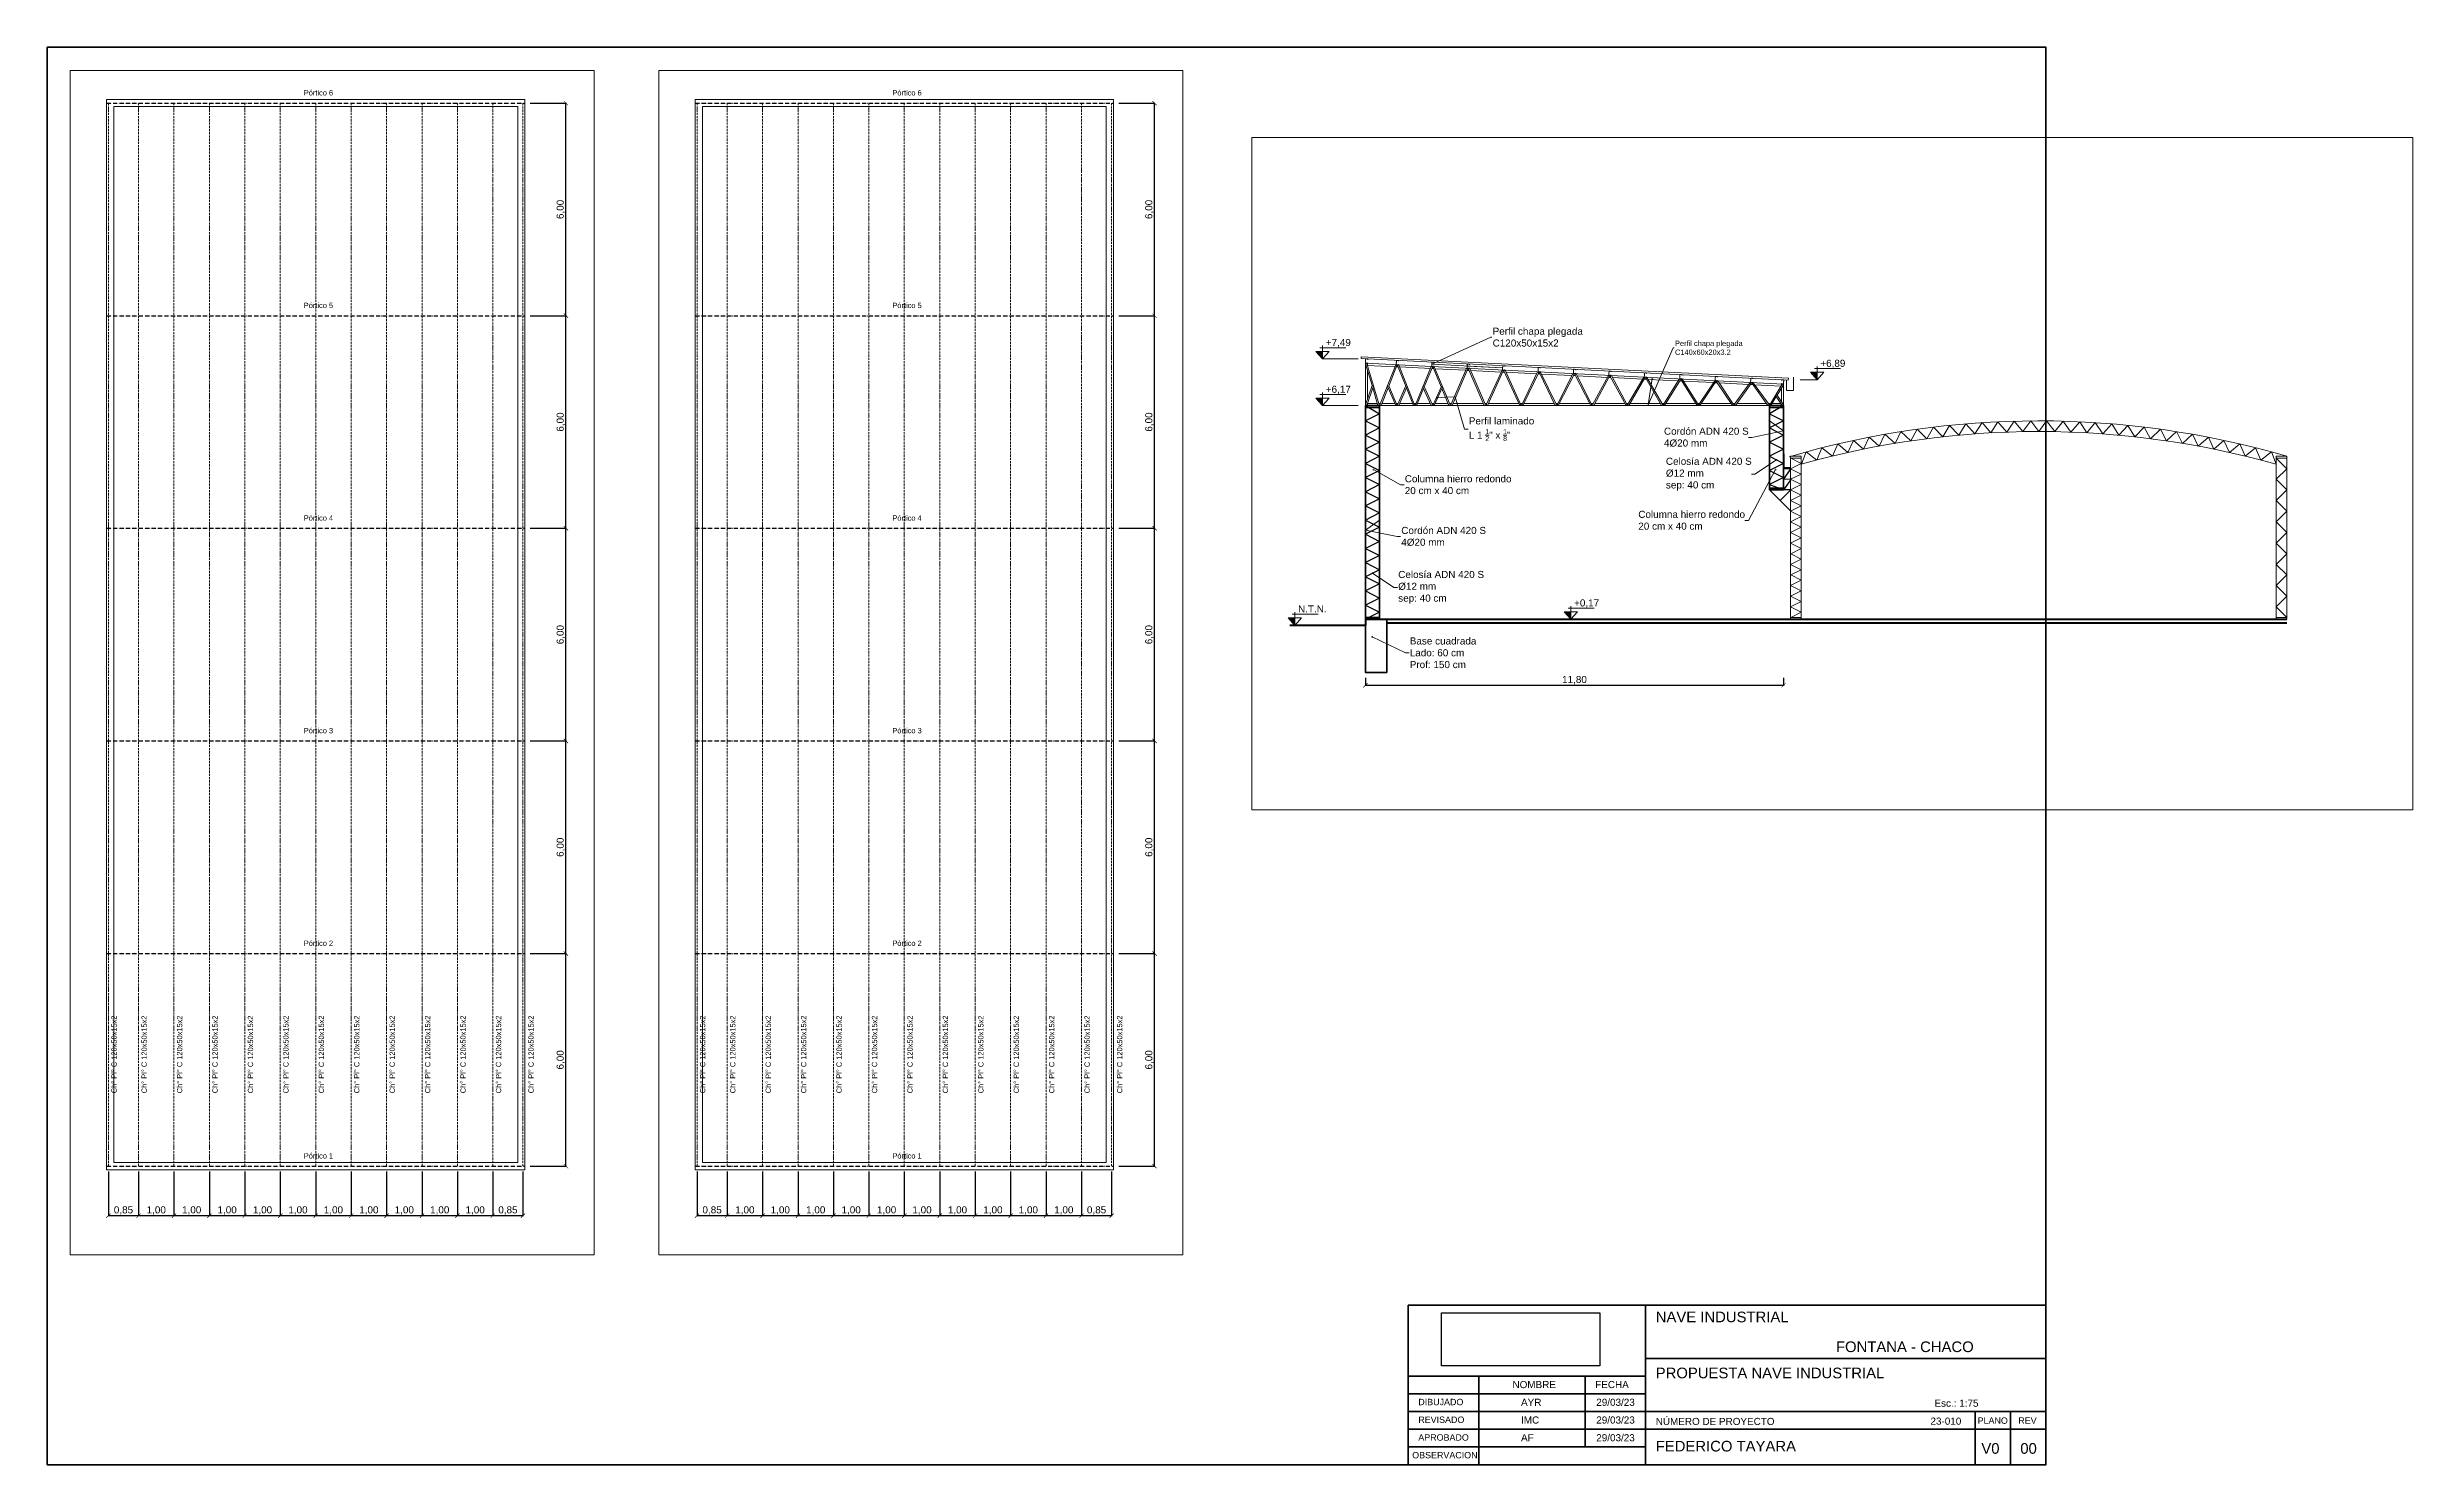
# Paper-space layout 'Presentación1' of a CAD drawing. Header units: millimetres. Extents: x 20 to 688, y 10 to 410.
# The model-space entities are those that its viewports show. They can reach past a viewport. Long polylines and large blocks are cut down to what shows.
import ezdxf
from ezdxf import colors
from ezdxf.entities.mleader import LeaderData, LeaderLine
from ezdxf.math import Vec2, Vec3

# ---------------------------------------------------------------- set-up
doc = ezdxf.new("R2010")
doc.units = ezdxf.units.MM
doc.header["$LTSCALE"] = 0.1
doc.header["$MEASUREMENT"] = 0
doc.header["$PDMODE"] = 3
doc.header["$PDSIZE"] = 0.1
doc.linetypes.add('ACAD_ISO10W100', pattern=[18, 12, -3, 0, -3])
doc.linetypes.add('CONTINUA', pattern=[200, 100, 100])
doc.layers.get('DEFPOINTS').update_dxf_attribs({"color": 1})
for name, color, linetype, lineweight in [('00_CANALETA', 2, 'Continuous', 13), ('00_EST_ANGULARES', 4, 'CONTINUA', 20), ('00_EST_CERCHA', 5, 'ACAD_ISO10W100', 30), ('00_EST_COL_DIAG', 1, 'Continuous', 25), ('00_EST_Columna', 3, 'Continuous', 35), ('00_EST_Correa', 3, 'ACAD_ISO10W100', 20), ('00_EST_Cotas', 6, 'Continuous', 9), ('00_EST_Cubierta', 2, 'Continuous', 9), ('00_EST_Ejes', 1, 'Continuous', 9), ('00_EST_FUNDACION', 2, 'Continuous', 35), ('00_EST_MAMPOSTERIA', 7, 'Continuous', 20), ('00_EST_Piso', 7, 'Continuous', 50), ('00_EST_TEXTO', 6, 'Continuous', 9), ('00_EST_Viga', 5, 'Continuous', 20), ('00_EST_Viga_Montante', 5, 'Continuous', 20), ('G-ANNO-TTLB', 6, 'Continuous', 18), ('G-ANNO-TTLB-MEDM', 5, 'Continuous', 35)]:
    doc.layers.add(name, color=color, linetype=linetype, lineweight=lineweight)
doc.layers.add('00_EST_EXISTENTE', color=8, linetype='Continuous', lineweight=20, transparency=0.5)
doc.layers.add('Logo', color=250, linetype='Continuous')
doc.styles.add('1 en 100', font='romans.shx', dxfattribs={"height": 0.17})
doc.styles.add('ARIAL', font='arial.ttf', dxfattribs={"height": 0.15})
doc.styles.add('Arial20', font='arial.ttf', dxfattribs={"height": 0.2})
doc.styles.add('Arial_1', font='arial.ttf', dxfattribs={"height": 1.8})
doc.styles.add('Arial_2', font='arial.ttf', dxfattribs={"height": 3})
doc.dimstyles.new('Cota 1-100-Andres', dxfattribs={"dimtxt": 0.2, "dimasz": 0.12, "dimexe": 0.012, "dimexo": 0.15, "dimgap": 0.025, "dimtad": 1, "dimzin": 0, "dimtxsty": 'Arial20', "dimblk1": 'ARCHTICK', "dimblk2": 'ARCHTICK', "dimsah": 1, "dimcen": 0.09, "dimclrd": 256, "dimclre": 256, "dimclrt": 256, "dimazin": 0, "dimtfac": 1, "dimtofl": 0, "dimtmove": 0, "dimatfit": 3, "dimldrblk": 'ARCHTICK', "dimfxl": 1, "dimtolj": 1, "dimtzin": 0, "dimarcsym": 0})
picture_1 = doc.add_image_def('image1.jpg', size_in_pixel=(756, 253))

psp = doc.layouts.new('Presentación1')

# ---------------------------------------------------------------- texts
at = {"layer": 'G-ANNO-TTLB', "lineweight": 9, "attachment_point": 1}
for s, insert, char_height, width, style in [('NAVE INDUSTRIAL', (473.9, 53.2), 3, 123.2995, 'Arial_2'), ('FONTANA - CHACO', (524.76, 44.78), 3, 100.656, 'Arial_2'), ('NOMBRE', (433.48, 33.61), 2, 41.2067, 'ARIAL'), ('FECHA', (456.83, 33.61), 2, 41.2067, 'ARIAL'), ('PROPUESTA NAVE INDUSTRIAL', (473.9, 37.39), 3, 113.3243, 'Arial_2'), ('DIBUJADO', (406.9, 28.59), 1.8, 41.2067, 'Arial_1'), ('AYR', (435.89, 28.61), 2, 41.2067, 'ARIAL'), ('29/03/23', (457.12, 28.61), 2, 41.2067, 'ARIAL'), ('Esc.: 1:75', (552.56, 28.35), 2, 18.0449, 'ARIAL'), ('REVISADO', (406.9, 23.59), 1.8, 41.2067, 'Arial_1'), ('IMC', (435.89, 23.61), 2, 41.2067, 'ARIAL'), ('29/03/23', (457.12, 23.61), 2, 41.2067, 'ARIAL'), ('NÚMERO DE PROYECTO', (473.9, 23.21), 2, 41.2067, 'ARIAL'), ('23-010', (551.44, 23.3), 2, 31.2658, 'ARIAL'), ('PLANO', (564.74, 23.34), 1.8, 10.1814, 'Arial_1'), ('REV', (576.22, 23.34), 1.8, 6.173, 'Arial_1'), ('OBSERVACION', (405.18, 13.59), 1.8, 41.2067, 'Arial_1'), ('APROBADO', (406.9, 18.59), 1.8, 41.2067, 'Arial_1'), ('AF', (435.89, 18.61), 2, 41.2067, 'ARIAL'), ('29/03/23', (457.12, 18.61), 2, 41.2067, 'ARIAL'), ('FEDERICO TAYARA', (473.9, 16.73), 3, 57.1913, 'Arial_2'), ('V0', (565.79, 16.09), 3, 8.2574, 'Arial_2'), ('00', (576.78, 16.09), 3, 8.2574, 'Arial_2')]:
    psp.add_mtext(s, dxfattribs=dict(at, insert=insert, char_height=char_height, width=width, style=style))

msp = doc.modelspace()

# ---------------------------------------------------------------- texts
at = {"layer": '00_EST_Cotas', "char_height": 0.2, "attachment_point": 1, "style": '1 en 100'}
for s, insert in [('{\\fArial|b0|i0|c0|p34;+7,49}', (751.098, -93.345)), ('{\\fArial|b0|i0|c0|p34;+6,89}', (765.054, -93.932)), ('{\\fArial|b0|i0|c0|p34;+6,17}', (751.098, -94.665)), ('{\\fArial|b0|i0|c0|p34;+0,17}', (758.105, -100.694)), ('{\\fArial|b0|i0|c0|p34;N.T.N.}', (750.315, -100.864))]:
    msp.add_mtext_dynamic_manual_height_columns(s, width=1.21693, gutter_width=0.85, heights=[0], dxfattribs=dict(at, insert=insert))
at = {"layer": '00_EST_TEXTO', "char_height": 0.15, "attachment_point": 1, "style": 'ARIAL'}
for s, insert in [('Pórtico 6', (670.927, -71.242)), ('Pórtico 5', (670.927, -77.242)), ('Pórtico 4', (670.927, -83.242)), ('Pórtico 3', (670.927, -89.242)), ('Pórtico 2', (670.927, -95.242)), ('Pórtico 1', (670.927, -101.242))]:
    msp.add_mtext_dynamic_manual_height_columns(s, width=4.79928, gutter_width=0.75, heights=[0], dxfattribs=dict(at, insert=insert))
at = {"layer": '00_EST_TEXTO', "char_height": 0.15, "attachment_point": 1, "rotation": 90, "style": 'ARIAL'}
for insert in [(665.497, -99.552), (666.347, -99.552), (667.347, -99.552), (668.347, -99.552), (669.347, -99.552), (670.347, -99.552), (671.347, -99.552), (672.347, -99.552), (673.347, -99.552), (674.347, -99.552), (675.347, -99.552), (676.347, -99.552), (677.265, -99.552)]:
    msp.add_mtext_dynamic_manual_height_columns('Ch° Pl° C 120x50x15x2', width=4.79928, gutter_width=0.75, heights=[0], dxfattribs=dict(at, insert=insert))

# ---------------------------------------------------------------- blocks, each defined once
blk = doc.blocks.new('_ARCHTICK')
at = {"color": 0, "linetype": 'ByBlock', "const_width": 0.15}
blk.add_lwpolyline([(-0.5, -0.5), (0.5, 0.5)], dxfattribs=at)
blk = doc.blocks.new('*D88')
at = {"layer": '00_EST_Cotas', "lineweight": -2, "transparency": 16777216}
for p, q in [((665.413, -101.758), (665.413, -103.017)), ((666.263, -101.758), (666.263, -103.017)), ((665.413, -103.005), (666.263, -103.005))]:
    blk.add_line(p, q, dxfattribs=at)
at = {"layer": 'DEFPOINTS', "color": 0, "transparency": 16777216}
for p in [(665.413, -101.608), (666.263, -101.608), (666.263, -103.005)]:
    blk.add_point(p, dxfattribs=at)
at = {"layer": '00_EST_Cotas', "lineweight": -2, "transparency": 16777216, "xscale": 0.12, "yscale": 0.12, "zscale": 0.12, "rotation": 180}
blk.add_blockref('_ARCHTICK', (665.413, -103.005), dxfattribs=at)
at = {"layer": '00_EST_Cotas', "lineweight": -2, "transparency": 16777216, "xscale": 0.12, "yscale": 0.12, "zscale": 0.12}
blk.add_blockref('_ARCHTICK', (666.263, -103.005), dxfattribs=at)
at = {"layer": '00_EST_Cotas', "transparency": 16777216, "insert": (665.838, -102.86), "char_height": 0.2, "attachment_point": 5, "style": 'Arial20'}
blk.add_mtext('\\A1;0,85', dxfattribs=at)
blk = doc.blocks.new('*D89')
at = {"layer": '00_EST_Cotas', "lineweight": -2, "transparency": 16777216}
for p, q in [((666.263, -101.758), (666.263, -103.017)), ((667.263, -101.758), (667.263, -103.017)), ((666.263, -103.005), (667.263, -103.005))]:
    blk.add_line(p, q, dxfattribs=at)
at = {"layer": 'DEFPOINTS', "color": 0, "transparency": 16777216}
for p in [(666.263, -101.608), (667.263, -101.608), (667.263, -103.005)]:
    blk.add_point(p, dxfattribs=at)
at = {"layer": '00_EST_Cotas', "lineweight": -2, "transparency": 16777216, "xscale": 0.12, "yscale": 0.12, "zscale": 0.12, "rotation": 180}
blk.add_blockref('_ARCHTICK', (666.263, -103.005), dxfattribs=at)
at = {"layer": '00_EST_Cotas', "lineweight": -2, "transparency": 16777216, "xscale": 0.12, "yscale": 0.12, "zscale": 0.12}
blk.add_blockref('_ARCHTICK', (667.263, -103.005), dxfattribs=at)
at = {"layer": '00_EST_Cotas', "transparency": 16777216, "insert": (666.763, -102.86), "char_height": 0.2, "attachment_point": 5, "style": 'Arial20'}
blk.add_mtext('\\A1;1,00', dxfattribs=at)
blk = doc.blocks.new('*D90')
at = {"layer": '00_EST_Cotas', "lineweight": -2, "transparency": 16777216}
for p, q in [((667.263, -101.758), (667.263, -103.017)), ((668.263, -101.758), (668.263, -103.017)), ((667.263, -103.005), (668.263, -103.005))]:
    blk.add_line(p, q, dxfattribs=at)
at = {"layer": 'DEFPOINTS', "color": 0, "transparency": 16777216}
for p in [(667.263, -101.608), (668.263, -101.608), (668.263, -103.005)]:
    blk.add_point(p, dxfattribs=at)
at = {"layer": '00_EST_Cotas', "lineweight": -2, "transparency": 16777216, "xscale": 0.12, "yscale": 0.12, "zscale": 0.12, "rotation": 180}
blk.add_blockref('_ARCHTICK', (667.263, -103.005), dxfattribs=at)
at = {"layer": '00_EST_Cotas', "lineweight": -2, "transparency": 16777216, "xscale": 0.12, "yscale": 0.12, "zscale": 0.12}
blk.add_blockref('_ARCHTICK', (668.263, -103.005), dxfattribs=at)
at = {"layer": '00_EST_Cotas', "transparency": 16777216, "insert": (667.763, -102.86), "char_height": 0.2, "attachment_point": 5, "style": 'Arial20'}
blk.add_mtext('\\A1;1,00', dxfattribs=at)
blk = doc.blocks.new('*D91')
at = {"layer": '00_EST_Cotas', "lineweight": -2, "transparency": 16777216}
for p, q in [((668.263, -101.758), (668.263, -103.017)), ((669.263, -101.758), (669.263, -103.017)), ((668.263, -103.005), (669.263, -103.005))]:
    blk.add_line(p, q, dxfattribs=at)
at = {"layer": 'DEFPOINTS', "color": 0, "transparency": 16777216}
for p in [(668.263, -101.608), (669.263, -101.608), (669.263, -103.005)]:
    blk.add_point(p, dxfattribs=at)
at = {"layer": '00_EST_Cotas', "lineweight": -2, "transparency": 16777216, "xscale": 0.12, "yscale": 0.12, "zscale": 0.12, "rotation": 180}
blk.add_blockref('_ARCHTICK', (668.263, -103.005), dxfattribs=at)
at = {"layer": '00_EST_Cotas', "lineweight": -2, "transparency": 16777216, "xscale": 0.12, "yscale": 0.12, "zscale": 0.12}
blk.add_blockref('_ARCHTICK', (669.263, -103.005), dxfattribs=at)
at = {"layer": '00_EST_Cotas', "transparency": 16777216, "insert": (668.763, -102.86), "char_height": 0.2, "attachment_point": 5, "style": 'Arial20'}
blk.add_mtext('\\A1;1,00', dxfattribs=at)
blk = doc.blocks.new('*D92')
at = {"layer": '00_EST_Cotas', "lineweight": -2, "transparency": 16777216}
for p, q in [((669.263, -101.758), (669.263, -103.017)), ((670.263, -101.758), (670.263, -103.017)), ((669.263, -103.005), (670.263, -103.005))]:
    blk.add_line(p, q, dxfattribs=at)
at = {"layer": 'DEFPOINTS', "color": 0, "transparency": 16777216}
for p in [(669.263, -101.608), (670.263, -101.608), (670.263, -103.005)]:
    blk.add_point(p, dxfattribs=at)
at = {"layer": '00_EST_Cotas', "lineweight": -2, "transparency": 16777216, "xscale": 0.12, "yscale": 0.12, "zscale": 0.12, "rotation": 180}
blk.add_blockref('_ARCHTICK', (669.263, -103.005), dxfattribs=at)
at = {"layer": '00_EST_Cotas', "lineweight": -2, "transparency": 16777216, "xscale": 0.12, "yscale": 0.12, "zscale": 0.12}
blk.add_blockref('_ARCHTICK', (670.263, -103.005), dxfattribs=at)
at = {"layer": '00_EST_Cotas', "transparency": 16777216, "insert": (669.763, -102.86), "char_height": 0.2, "attachment_point": 5, "style": 'Arial20'}
blk.add_mtext('\\A1;1,00', dxfattribs=at)
blk = doc.blocks.new('*D93')
at = {"layer": '00_EST_Cotas', "lineweight": -2, "transparency": 16777216}
for p, q in [((670.263, -101.758), (670.263, -103.017)), ((671.263, -101.758), (671.263, -103.017)), ((670.263, -103.005), (671.263, -103.005))]:
    blk.add_line(p, q, dxfattribs=at)
at = {"layer": 'DEFPOINTS', "color": 0, "transparency": 16777216}
for p in [(670.263, -101.608), (671.263, -101.608), (671.263, -103.005)]:
    blk.add_point(p, dxfattribs=at)
at = {"layer": '00_EST_Cotas', "lineweight": -2, "transparency": 16777216, "xscale": 0.12, "yscale": 0.12, "zscale": 0.12, "rotation": 180}
blk.add_blockref('_ARCHTICK', (670.263, -103.005), dxfattribs=at)
at = {"layer": '00_EST_Cotas', "lineweight": -2, "transparency": 16777216, "xscale": 0.12, "yscale": 0.12, "zscale": 0.12}
blk.add_blockref('_ARCHTICK', (671.263, -103.005), dxfattribs=at)
at = {"layer": '00_EST_Cotas', "transparency": 16777216, "insert": (670.763, -102.86), "char_height": 0.2, "attachment_point": 5, "style": 'Arial20'}
blk.add_mtext('\\A1;1,00', dxfattribs=at)
blk = doc.blocks.new('*D94')
at = {"layer": '00_EST_Cotas', "lineweight": -2, "transparency": 16777216}
for p, q in [((671.263, -101.758), (671.263, -103.017)), ((672.263, -101.758), (672.263, -103.017)), ((671.263, -103.005), (672.263, -103.005))]:
    blk.add_line(p, q, dxfattribs=at)
at = {"layer": 'DEFPOINTS', "color": 0, "transparency": 16777216}
for p in [(671.263, -101.608), (672.263, -101.608), (672.263, -103.005)]:
    blk.add_point(p, dxfattribs=at)
at = {"layer": '00_EST_Cotas', "lineweight": -2, "transparency": 16777216, "xscale": 0.12, "yscale": 0.12, "zscale": 0.12, "rotation": 180}
blk.add_blockref('_ARCHTICK', (671.263, -103.005), dxfattribs=at)
at = {"layer": '00_EST_Cotas', "lineweight": -2, "transparency": 16777216, "xscale": 0.12, "yscale": 0.12, "zscale": 0.12}
blk.add_blockref('_ARCHTICK', (672.263, -103.005), dxfattribs=at)
at = {"layer": '00_EST_Cotas', "transparency": 16777216, "insert": (671.763, -102.86), "char_height": 0.2, "attachment_point": 5, "style": 'Arial20'}
blk.add_mtext('\\A1;1,00', dxfattribs=at)
blk = doc.blocks.new('*D95')
at = {"layer": '00_EST_Cotas', "lineweight": -2, "transparency": 16777216}
for p, q in [((672.263, -101.758), (672.263, -103.017)), ((673.263, -101.758), (673.263, -103.017)), ((672.263, -103.005), (673.263, -103.005))]:
    blk.add_line(p, q, dxfattribs=at)
at = {"layer": 'DEFPOINTS', "color": 0, "transparency": 16777216}
for p in [(672.263, -101.608), (673.263, -101.608), (673.263, -103.005)]:
    blk.add_point(p, dxfattribs=at)
at = {"layer": '00_EST_Cotas', "lineweight": -2, "transparency": 16777216, "xscale": 0.12, "yscale": 0.12, "zscale": 0.12, "rotation": 180}
blk.add_blockref('_ARCHTICK', (672.263, -103.005), dxfattribs=at)
at = {"layer": '00_EST_Cotas', "lineweight": -2, "transparency": 16777216, "xscale": 0.12, "yscale": 0.12, "zscale": 0.12}
blk.add_blockref('_ARCHTICK', (673.263, -103.005), dxfattribs=at)
at = {"layer": '00_EST_Cotas', "transparency": 16777216, "insert": (672.763, -102.86), "char_height": 0.2, "attachment_point": 5, "style": 'Arial20'}
blk.add_mtext('\\A1;1,00', dxfattribs=at)
blk = doc.blocks.new('*D96')
at = {"layer": '00_EST_Cotas', "lineweight": -2, "transparency": 16777216}
for p, q in [((673.263, -101.758), (673.263, -103.017)), ((674.263, -101.758), (674.263, -103.017)), ((673.263, -103.005), (674.263, -103.005))]:
    blk.add_line(p, q, dxfattribs=at)
at = {"layer": 'DEFPOINTS', "color": 0, "transparency": 16777216}
for p in [(673.263, -101.608), (674.263, -101.608), (674.263, -103.005)]:
    blk.add_point(p, dxfattribs=at)
at = {"layer": '00_EST_Cotas', "lineweight": -2, "transparency": 16777216, "xscale": 0.12, "yscale": 0.12, "zscale": 0.12, "rotation": 180}
blk.add_blockref('_ARCHTICK', (673.263, -103.005), dxfattribs=at)
at = {"layer": '00_EST_Cotas', "lineweight": -2, "transparency": 16777216, "xscale": 0.12, "yscale": 0.12, "zscale": 0.12}
blk.add_blockref('_ARCHTICK', (674.263, -103.005), dxfattribs=at)
at = {"layer": '00_EST_Cotas', "transparency": 16777216, "insert": (673.763, -102.86), "char_height": 0.2, "attachment_point": 5, "style": 'Arial20'}
blk.add_mtext('\\A1;1,00', dxfattribs=at)
blk = doc.blocks.new('*D97')
at = {"layer": '00_EST_Cotas', "lineweight": -2, "transparency": 16777216}
for p, q in [((674.263, -101.758), (674.263, -103.017)), ((675.263, -101.758), (675.263, -103.017)), ((674.263, -103.005), (675.263, -103.005))]:
    blk.add_line(p, q, dxfattribs=at)
at = {"layer": 'DEFPOINTS', "color": 0, "transparency": 16777216}
for p in [(674.263, -101.608), (675.263, -101.608), (675.263, -103.005)]:
    blk.add_point(p, dxfattribs=at)
at = {"layer": '00_EST_Cotas', "lineweight": -2, "transparency": 16777216, "xscale": 0.12, "yscale": 0.12, "zscale": 0.12, "rotation": 180}
blk.add_blockref('_ARCHTICK', (674.263, -103.005), dxfattribs=at)
at = {"layer": '00_EST_Cotas', "lineweight": -2, "transparency": 16777216, "xscale": 0.12, "yscale": 0.12, "zscale": 0.12}
blk.add_blockref('_ARCHTICK', (675.263, -103.005), dxfattribs=at)
at = {"layer": '00_EST_Cotas', "transparency": 16777216, "insert": (674.763, -102.86), "char_height": 0.2, "attachment_point": 5, "style": 'Arial20'}
blk.add_mtext('\\A1;1,00', dxfattribs=at)
blk = doc.blocks.new('*D98')
at = {"layer": '00_EST_Cotas', "lineweight": -2, "transparency": 16777216}
for p, q in [((675.263, -101.758), (675.263, -103.017)), ((676.263, -101.758), (676.263, -103.017)), ((675.263, -103.005), (676.263, -103.005))]:
    blk.add_line(p, q, dxfattribs=at)
at = {"layer": 'DEFPOINTS', "color": 0, "transparency": 16777216}
for p in [(675.263, -101.608), (676.263, -101.608), (676.263, -103.005)]:
    blk.add_point(p, dxfattribs=at)
at = {"layer": '00_EST_Cotas', "lineweight": -2, "transparency": 16777216, "xscale": 0.12, "yscale": 0.12, "zscale": 0.12, "rotation": 180}
blk.add_blockref('_ARCHTICK', (675.263, -103.005), dxfattribs=at)
at = {"layer": '00_EST_Cotas', "lineweight": -2, "transparency": 16777216, "xscale": 0.12, "yscale": 0.12, "zscale": 0.12}
blk.add_blockref('_ARCHTICK', (676.263, -103.005), dxfattribs=at)
at = {"layer": '00_EST_Cotas', "transparency": 16777216, "insert": (675.763, -102.86), "char_height": 0.2, "attachment_point": 5, "style": 'Arial20'}
blk.add_mtext('\\A1;1,00', dxfattribs=at)
blk = doc.blocks.new('*D99')
at = {"layer": '00_EST_Cotas', "lineweight": -2, "transparency": 16777216}
for p, q in [((676.263, -101.758), (676.263, -103.017)), ((677.113, -101.758), (677.113, -103.017)), ((676.263, -103.005), (677.113, -103.005))]:
    blk.add_line(p, q, dxfattribs=at)
at = {"layer": 'DEFPOINTS', "color": 0, "transparency": 16777216}
for p in [(676.263, -101.608), (677.113, -101.608), (677.113, -103.005)]:
    blk.add_point(p, dxfattribs=at)
at = {"layer": '00_EST_Cotas', "lineweight": -2, "transparency": 16777216, "xscale": 0.12, "yscale": 0.12, "zscale": 0.12, "rotation": 180}
blk.add_blockref('_ARCHTICK', (676.263, -103.005), dxfattribs=at)
at = {"layer": '00_EST_Cotas', "lineweight": -2, "transparency": 16777216, "xscale": 0.12, "yscale": 0.12, "zscale": 0.12}
blk.add_blockref('_ARCHTICK', (677.113, -103.005), dxfattribs=at)
at = {"layer": '00_EST_Cotas', "transparency": 16777216, "insert": (676.688, -102.86), "char_height": 0.2, "attachment_point": 5, "style": 'Arial20'}
blk.add_mtext('\\A1;0,85', dxfattribs=at)
blk = doc.blocks.new('*D100')
at = {"layer": '00_EST_Cotas', "lineweight": -2, "transparency": 16777216}
for p, q in [((677.319, -95.608), (678.337, -95.608)), ((678.325, -101.608), (678.325, -95.608)), ((677.313, -101.608), (678.337, -101.608))]:
    blk.add_line(p, q, dxfattribs=at)
at = {"layer": 'DEFPOINTS', "color": 0, "transparency": 16777216}
for p in [(677.169, -95.608), (678.325, -95.608), (677.163, -101.608)]:
    blk.add_point(p, dxfattribs=at)
at = {"layer": '00_EST_Cotas', "lineweight": -2, "transparency": 16777216, "xscale": 0.12, "yscale": 0.12, "zscale": 0.12}
for p, rotation in [((678.325, -95.608), 90), ((678.325, -101.608), 270)]:
    blk.add_blockref('_ARCHTICK', p, dxfattribs=dict(at, rotation=rotation))
at = {"layer": '00_EST_Cotas', "transparency": 16777216, "insert": (678.18, -98.608), "char_height": 0.2, "attachment_point": 5, "rotation": 90, "style": 'Arial20'}
blk.add_mtext('\\A1;6,00', dxfattribs=at)
blk = doc.blocks.new('*D101')
at = {"layer": '00_EST_Cotas', "lineweight": -2, "transparency": 16777216}
for p, q in [((677.313, -89.608), (678.337, -89.608)), ((678.325, -95.608), (678.325, -89.608)), ((677.319, -95.608), (678.337, -95.608))]:
    blk.add_line(p, q, dxfattribs=at)
at = {"layer": 'DEFPOINTS', "color": 0, "transparency": 16777216}
for p in [(677.163, -89.608), (678.325, -89.608), (677.169, -95.608)]:
    blk.add_point(p, dxfattribs=at)
at = {"layer": '00_EST_Cotas', "lineweight": -2, "transparency": 16777216, "xscale": 0.12, "yscale": 0.12, "zscale": 0.12}
for p, rotation in [((678.325, -89.608), 90), ((678.325, -95.608), 270)]:
    blk.add_blockref('_ARCHTICK', p, dxfattribs=dict(at, rotation=rotation))
at = {"layer": '00_EST_Cotas', "transparency": 16777216, "insert": (678.18, -92.608), "char_height": 0.2, "attachment_point": 5, "rotation": 90, "style": 'Arial20'}
blk.add_mtext('\\A1;6,00', dxfattribs=at)
blk = doc.blocks.new('*D102')
at = {"layer": '00_EST_Cotas', "lineweight": -2, "transparency": 16777216}
for p, q in [((677.313, -83.608), (678.337, -83.608)), ((678.325, -89.608), (678.325, -83.608)), ((677.313, -89.608), (678.337, -89.608))]:
    blk.add_line(p, q, dxfattribs=at)
at = {"layer": 'DEFPOINTS', "color": 0, "transparency": 16777216}
for p in [(677.163, -83.608), (678.325, -83.608), (677.163, -89.608)]:
    blk.add_point(p, dxfattribs=at)
at = {"layer": '00_EST_Cotas', "lineweight": -2, "transparency": 16777216, "xscale": 0.12, "yscale": 0.12, "zscale": 0.12}
for p, rotation in [((678.325, -83.608), 90), ((678.325, -89.608), 270)]:
    blk.add_blockref('_ARCHTICK', p, dxfattribs=dict(at, rotation=rotation))
at = {"layer": '00_EST_Cotas', "transparency": 16777216, "insert": (678.18, -86.608), "char_height": 0.2, "attachment_point": 5, "rotation": 90, "style": 'Arial20'}
blk.add_mtext('\\A1;6,00', dxfattribs=at)
blk = doc.blocks.new('*D103')
at = {"layer": '00_EST_Cotas', "lineweight": -2, "transparency": 16777216}
for p, q in [((677.313, -77.608), (678.337, -77.608)), ((678.325, -83.608), (678.325, -77.608)), ((677.313, -83.608), (678.337, -83.608))]:
    blk.add_line(p, q, dxfattribs=at)
at = {"layer": 'DEFPOINTS', "color": 0, "transparency": 16777216}
for p in [(677.163, -77.608), (678.325, -77.608), (677.163, -83.608)]:
    blk.add_point(p, dxfattribs=at)
at = {"layer": '00_EST_Cotas', "lineweight": -2, "transparency": 16777216, "xscale": 0.12, "yscale": 0.12, "zscale": 0.12}
for p, rotation in [((678.325, -77.608), 90), ((678.325, -83.608), 270)]:
    blk.add_blockref('_ARCHTICK', p, dxfattribs=dict(at, rotation=rotation))
at = {"layer": '00_EST_Cotas', "transparency": 16777216, "insert": (678.18, -80.608), "char_height": 0.2, "attachment_point": 5, "rotation": 90, "style": 'Arial20'}
blk.add_mtext('\\A1;6,00', dxfattribs=at)
blk = doc.blocks.new('*D104')
at = {"layer": '00_EST_Cotas', "lineweight": -2, "transparency": 16777216}
for p, q in [((677.313, -71.608), (678.337, -71.608)), ((678.325, -77.608), (678.325, -71.608)), ((677.313, -77.608), (678.337, -77.608))]:
    blk.add_line(p, q, dxfattribs=at)
at = {"layer": 'DEFPOINTS', "color": 0, "transparency": 16777216}
for p in [(677.163, -71.608), (678.325, -71.608), (677.163, -77.608)]:
    blk.add_point(p, dxfattribs=at)
at = {"layer": '00_EST_Cotas', "lineweight": -2, "transparency": 16777216, "xscale": 0.12, "yscale": 0.12, "zscale": 0.12}
for p, rotation in [((678.325, -71.608), 90), ((678.325, -77.608), 270)]:
    blk.add_blockref('_ARCHTICK', p, dxfattribs=dict(at, rotation=rotation))
at = {"layer": '00_EST_Cotas', "transparency": 16777216, "insert": (678.18, -74.608), "char_height": 0.2, "attachment_point": 5, "rotation": 90, "style": 'Arial20'}
blk.add_mtext('\\A1;6,00', dxfattribs=at)
blk = doc.blocks.new('*D112')
at = {"layer": '00_EST_Cotas', "lineweight": -2, "transparency": 16777216}
for p, q in [((677.319, -95.608), (678.337, -95.608)), ((678.325, -101.608), (678.325, -95.608)), ((677.313, -101.608), (678.337, -101.608))]:
    blk.add_line(p, q, dxfattribs=at)
at = {"layer": 'DEFPOINTS', "color": 0, "transparency": 16777216}
for p in [(677.169, -95.608), (678.325, -95.608), (677.163, -101.608)]:
    blk.add_point(p, dxfattribs=at)
at = {"layer": '00_EST_Cotas', "lineweight": -2, "transparency": 16777216, "xscale": 0.12, "yscale": 0.12, "zscale": 0.12}
for p, rotation in [((678.325, -95.608), 90), ((678.325, -101.608), 270)]:
    blk.add_blockref('_ARCHTICK', p, dxfattribs=dict(at, rotation=rotation))
at = {"layer": '00_EST_Cotas', "transparency": 16777216, "insert": (678.18, -98.608), "char_height": 0.2, "attachment_point": 5, "rotation": 90, "style": 'Arial20'}
blk.add_mtext('\\A1;6,00', dxfattribs=at)
blk = doc.blocks.new('*D113')
at = {"layer": '00_EST_Cotas', "lineweight": -2, "transparency": 16777216}
for p, q in [((677.313, -89.608), (678.337, -89.608)), ((678.325, -95.608), (678.325, -89.608)), ((677.319, -95.608), (678.337, -95.608))]:
    blk.add_line(p, q, dxfattribs=at)
at = {"layer": 'DEFPOINTS', "color": 0, "transparency": 16777216}
for p in [(677.163, -89.608), (678.325, -89.608), (677.169, -95.608)]:
    blk.add_point(p, dxfattribs=at)
at = {"layer": '00_EST_Cotas', "lineweight": -2, "transparency": 16777216, "xscale": 0.12, "yscale": 0.12, "zscale": 0.12}
for p, rotation in [((678.325, -89.608), 90), ((678.325, -95.608), 270)]:
    blk.add_blockref('_ARCHTICK', p, dxfattribs=dict(at, rotation=rotation))
at = {"layer": '00_EST_Cotas', "transparency": 16777216, "insert": (678.18, -92.608), "char_height": 0.2, "attachment_point": 5, "rotation": 90, "style": 'Arial20'}
blk.add_mtext('\\A1;6,00', dxfattribs=at)
blk = doc.blocks.new('*D114')
at = {"layer": '00_EST_Cotas', "lineweight": -2, "transparency": 16777216}
for p, q in [((677.313, -83.608), (678.337, -83.608)), ((678.325, -89.608), (678.325, -83.608)), ((677.313, -89.608), (678.337, -89.608))]:
    blk.add_line(p, q, dxfattribs=at)
at = {"layer": 'DEFPOINTS', "color": 0, "transparency": 16777216}
for p in [(677.163, -83.608), (678.325, -83.608), (677.163, -89.608)]:
    blk.add_point(p, dxfattribs=at)
at = {"layer": '00_EST_Cotas', "lineweight": -2, "transparency": 16777216, "xscale": 0.12, "yscale": 0.12, "zscale": 0.12}
for p, rotation in [((678.325, -83.608), 90), ((678.325, -89.608), 270)]:
    blk.add_blockref('_ARCHTICK', p, dxfattribs=dict(at, rotation=rotation))
at = {"layer": '00_EST_Cotas', "transparency": 16777216, "insert": (678.18, -86.608), "char_height": 0.2, "attachment_point": 5, "rotation": 90, "style": 'Arial20'}
blk.add_mtext('\\A1;6,00', dxfattribs=at)
blk = doc.blocks.new('*D115')
at = {"layer": '00_EST_Cotas', "lineweight": -2, "transparency": 16777216}
for p, q in [((677.313, -77.608), (678.337, -77.608)), ((678.325, -83.608), (678.325, -77.608)), ((677.313, -83.608), (678.337, -83.608))]:
    blk.add_line(p, q, dxfattribs=at)
at = {"layer": 'DEFPOINTS', "color": 0, "transparency": 16777216}
for p in [(677.163, -77.608), (678.325, -77.608), (677.163, -83.608)]:
    blk.add_point(p, dxfattribs=at)
at = {"layer": '00_EST_Cotas', "lineweight": -2, "transparency": 16777216, "xscale": 0.12, "yscale": 0.12, "zscale": 0.12}
for p, rotation in [((678.325, -77.608), 90), ((678.325, -83.608), 270)]:
    blk.add_blockref('_ARCHTICK', p, dxfattribs=dict(at, rotation=rotation))
at = {"layer": '00_EST_Cotas', "transparency": 16777216, "insert": (678.18, -80.608), "char_height": 0.2, "attachment_point": 5, "rotation": 90, "style": 'Arial20'}
blk.add_mtext('\\A1;6,00', dxfattribs=at)
blk = doc.blocks.new('*D116')
at = {"layer": '00_EST_Cotas', "lineweight": -2, "transparency": 16777216}
for p, q in [((677.313, -71.608), (678.337, -71.608)), ((678.325, -77.608), (678.325, -71.608)), ((677.313, -77.608), (678.337, -77.608))]:
    blk.add_line(p, q, dxfattribs=at)
at = {"layer": 'DEFPOINTS', "color": 0, "transparency": 16777216}
for p in [(677.163, -71.608), (678.325, -71.608), (677.163, -77.608)]:
    blk.add_point(p, dxfattribs=at)
at = {"layer": '00_EST_Cotas', "lineweight": -2, "transparency": 16777216, "xscale": 0.12, "yscale": 0.12, "zscale": 0.12}
for p, rotation in [((678.325, -71.608), 90), ((678.325, -77.608), 270)]:
    blk.add_blockref('_ARCHTICK', p, dxfattribs=dict(at, rotation=rotation))
at = {"layer": '00_EST_Cotas', "transparency": 16777216, "insert": (678.18, -74.608), "char_height": 0.2, "attachment_point": 5, "rotation": 90, "style": 'Arial20'}
blk.add_mtext('\\A1;6,00', dxfattribs=at)
blk = doc.blocks.new('_DotSmall')
at = {"color": 0, "linetype": 'ByBlock', "const_width": 0.5}
blk.add_lwpolyline([(-0.0625, 0, 1), (0.0625, 0, 1)], format="xyb", close=True, dxfattribs=at)
blk = doc.blocks.new('cotaNivel')
at = {"layer": '00_EST_Cotas', "transparency": 33554687}
h = blk.add_hatch(color=256, dxfattribs=at)
h.dxf.hatch_style = 1
h.paths.add_polyline_path([(328.514, -103.488), (328.327, -103.488), (328.514, -103.697)])
at = {"layer": '00_EST_Cotas'}
for p, q in [((328.435, -103.386), (329.174, -103.386)), ((328.514, -103.697), (328.514, -103.322))]:
    blk.add_line(p, q, dxfattribs=at)
blk.add_lwpolyline([(328.514, -103.697), (328.701, -103.488), (328.327, -103.488)], close=True, dxfattribs=at)
blk = doc.blocks.new('*D137')
at = {"layer": '00_EST_Cotas', "lineweight": -2, "transparency": 16777216}
for p, q in [((752.216, -102.906), (752.216, -103.13)), ((752.216, -103.118), (764.016, -103.118)), ((764.016, -102.906), (764.016, -103.13))]:
    blk.add_line(p, q, dxfattribs=at)
at = {"layer": 'DEFPOINTS', "color": 0, "transparency": 16777216}
for p in [(752.216, -102.756), (764.016, -102.756), (764.016, -103.118)]:
    blk.add_point(p, dxfattribs=at)
at = {"layer": '00_EST_Cotas', "lineweight": -2, "transparency": 16777216, "xscale": 0.12, "yscale": 0.12, "zscale": 0.12, "rotation": 180}
blk.add_blockref('_ARCHTICK', (752.216, -103.118), dxfattribs=at)
at = {"layer": '00_EST_Cotas', "lineweight": -2, "transparency": 16777216, "xscale": 0.12, "yscale": 0.12, "zscale": 0.12}
blk.add_blockref('_ARCHTICK', (764.016, -103.118), dxfattribs=at)
at = {"layer": '00_EST_Cotas', "transparency": 16777216, "insert": (758.116, -102.973), "char_height": 0.2, "attachment_point": 5, "style": 'Arial20'}
blk.add_mtext('\\A1;11,80', dxfattribs=at)

# ---------------------------------------------------------------- dimensions: what is measured, and where the dimension line sits
at = {"layer": '00_EST_Cotas'}
for base, p1, p2, picture, middle in [((678.325, -71.608), (677.163, -77.608), (677.163, -71.608), '*D104', (678.18, -74.608)), ((678.325, -71.608), (677.163, -77.608), (677.163, -71.608), '*D116', (678.18, -74.608)), ((678.325, -77.608), (677.163, -83.608), (677.163, -77.608), '*D103', (678.18, -80.608)), ((678.325, -77.608), (677.163, -83.608), (677.163, -77.608), '*D115', (678.18, -80.608)), ((678.325, -83.608), (677.163, -89.608), (677.163, -83.608), '*D102', (678.18, -86.608)), ((678.325, -83.608), (677.163, -89.608), (677.163, -83.608), '*D114', (678.18, -86.608)), ((678.325, -89.608), (677.169, -95.608), (677.163, -89.608), '*D101', (678.18, -92.608)), ((678.325, -89.608), (677.169, -95.608), (677.163, -89.608), '*D113', (678.18, -92.608))]:
    dim = msp.add_linear_dim(base=base, p1=p1, p2=p2, angle=90, dimstyle='Cota 1-100-Andres', override={"dimtmove": 1}, dxfattribs=at)
    dim.commit()
    dim.dimension.update_dxf_attribs({"geometry": picture, "text_midpoint": middle})
for picture in ['*D100', '*D112']:
    dim = msp.add_linear_dim(base=(678.325, -95.608), p1=(677.163, -101.608), p2=(677.169, -95.608), angle=90, dimstyle='Cota 1-100-Andres', dxfattribs=at)
    dim.commit()
    dim.dimension.update_dxf_attribs({"geometry": picture, "text_midpoint": (678.18, -98.608)})
dim = msp.add_linear_dim(base=(666.263, -103.005), p1=(665.413, -101.608), p2=(666.263, -101.608), dimstyle='Cota 1-100-Andres', dxfattribs=at)
dim.commit()
dim.dimension.update_dxf_attribs({"geometry": '*D88', "text_midpoint": (665.838, -102.86)})
for base, p1, p2, picture, middle in [((667.263, -103.005), (666.263, -101.608), (667.263, -101.608), '*D89', (666.763, -102.86)), ((668.263, -103.005), (667.263, -101.608), (668.263, -101.608), '*D90', (667.763, -102.86)), ((669.263, -103.005), (668.263, -101.608), (669.263, -101.608), '*D91', (668.763, -102.86)), ((670.263, -103.005), (669.263, -101.608), (670.263, -101.608), '*D92', (669.763, -102.86)), ((671.263, -103.005), (670.263, -101.608), (671.263, -101.608), '*D93', (670.763, -102.86)), ((672.263, -103.005), (671.263, -101.608), (672.263, -101.608), '*D94', (671.763, -102.86)), ((673.263, -103.005), (672.263, -101.608), (673.263, -101.608), '*D95', (672.763, -102.86)), ((674.263, -103.005), (673.263, -101.608), (674.263, -101.608), '*D96', (673.763, -102.86)), ((675.263, -103.005), (674.263, -101.608), (675.263, -101.608), '*D97', (674.763, -102.86)), ((676.263, -103.005), (675.263, -101.608), (676.263, -101.608), '*D98', (675.763, -102.86)), ((677.113, -103.005), (676.263, -101.608), (677.113, -101.608), '*D99', (676.688, -102.86))]:
    dim = msp.add_linear_dim(base=base, p1=p1, p2=p2, dimstyle='Cota 1-100-Andres', override={"dimtmove": 1}, dxfattribs=at)
    dim.commit()
    dim.dimension.update_dxf_attribs({"geometry": picture, "text_midpoint": middle})
dim = msp.add_linear_dim(base=(764.016, -103.118), p1=(752.216, -102.756), p2=(764.016, -102.756), dimstyle='Cota 1-100-Andres', dxfattribs=at)
dim.commit()
dim.dimension.update_dxf_attribs({"geometry": '*D137', "text_midpoint": (758.116, -103.118), "dimtype": 160})

# ---------------------------------------------------------------- linework, layer by layer
at = {"layer": '00_CANALETA'}
for points in [[(763.884, -94.488), (764.1, -94.503), (764.1, -94.802), (764.3, -94.802), (764.3, -94.423), (764.3, -94.423)], [(764.432, -96.654), (764.216, -96.656), (764.216, -96.968), (764.035, -96.968), (764.035, -96.589), (764.035, -96.589)]]:
    msp.add_lwpolyline(points, dxfattribs=at)
at = {"layer": '00_EST_ANGULARES'}
for p, q in [((752.222, -94.047), (752.259, -94.035)), ((752.222, -94.047), (752.404, -94.662)), ((752.606, -95.208), (752.259, -94.035)), ((753.071, -94.076), (752.626, -95.205)), ((752.877, -94.674), (753.106, -94.091)), ((753.106, -94.091), (753.071, -94.076)), ((753.126, -94.096), (753.161, -94.081)), ((753.126, -94.096), (753.355, -94.674)), ((753.606, -95.205), (753.161, -94.081)), ((752.406, -94.657), (752.222, -95.208)), ((752.259, -95.22), (752.443, -94.669)), ((752.406, -94.657), (752.442, -94.669)), ((752.423, -94.726), (752.57, -95.22)), ((752.661, -95.22), (752.857, -94.724)), ((752.873, -94.666), (752.838, -94.681)), ((752.838, -94.681), (753.072, -95.22)), ((753.106, -95.205), (752.873, -94.666)), ((753.126, -95.205), (753.359, -94.666)), ((753.394, -94.681), (753.16, -95.22)), ((753.359, -94.666), (753.394, -94.681)), ((753.375, -94.725), (753.571, -95.22)), ((754.071, -94.126), (753.626, -95.205)), ((753.661, -95.22), (753.857, -94.746)), ((753.873, -94.69), (753.838, -94.705)), ((754.071, -95.22), (753.838, -94.705)), ((753.873, -94.69), (754.106, -95.205)), ((753.877, -94.698), (754.106, -94.142)), ((754.106, -94.142), (754.071, -94.126)), ((754.126, -94.146), (754.161, -94.13)), ((754.126, -94.146), (754.355, -94.699)), ((754.359, -94.69), (754.126, -95.205)), ((754.606, -95.205), (754.161, -94.13)), ((754.161, -95.22), (754.394, -94.705)), ((754.359, -94.69), (754.394, -94.705)), ((754.375, -94.747), (754.571, -95.22)), ((754.626, -95.204), (755.072, -94.176)), ((755.106, -94.192), (754.66, -95.22)), ((755.072, -94.176), (755.106, -94.192)), ((755.126, -94.197), (755.16, -94.18)), ((755.572, -95.22), (755.126, -94.197)), ((755.16, -94.18), (755.606, -95.204)), ((756.072, -94.226), (755.626, -95.204)), ((755.66, -95.22), (756.106, -94.243)), ((756.072, -94.226), (756.106, -94.243)), ((756.126, -94.247), (756.16, -94.23)), ((756.126, -94.247), (756.572, -95.22)), ((756.606, -95.204), (756.16, -94.23)), ((756.626, -95.203), (757.072, -94.276)), ((757.106, -94.294), (756.66, -95.22)), ((757.072, -94.276), (757.106, -94.294)), ((757.126, -94.298), (757.16, -94.28)), ((757.126, -94.298), (757.572, -95.22)), ((757.606, -95.203), (757.16, -94.28)), ((758.073, -94.326), (757.626, -95.202)), ((757.659, -95.22), (758.106, -94.344)), ((758.106, -94.344), (758.073, -94.326)), ((758.126, -94.349), (758.159, -94.33)), ((758.573, -95.22), (758.126, -94.349)), ((758.159, -94.33), (758.606, -95.202)), ((759.073, -94.376), (758.626, -95.201)), ((758.659, -95.22), (759.106, -94.395)), ((759.106, -94.395), (759.073, -94.376)), ((759.126, -94.4), (759.159, -94.38)), ((759.573, -95.22), (759.126, -94.4)), ((759.159, -94.38), (759.606, -95.201)), ((759.616, -95.2), (760.074, -94.426)), ((760.106, -94.446), (759.648, -95.22)), ((760.074, -94.426), (760.106, -94.446)), ((760.126, -94.45), (760.158, -94.43)), ((760.574, -95.22), (760.126, -94.45)), ((760.158, -94.43), (760.606, -95.2)), ((761.074, -94.476), (760.626, -95.199)), ((760.658, -95.22), (761.106, -94.497)), ((761.106, -94.497), (761.074, -94.476)), ((761.126, -94.501), (761.158, -94.48)), ((761.574, -95.22), (761.126, -94.501)), ((761.158, -94.48), (761.606, -95.199)), ((762.075, -94.526), (761.626, -95.198)), ((761.657, -95.22), (762.106, -94.548)), ((762.075, -94.526), (762.106, -94.548)), ((762.126, -94.552), (762.157, -94.53)), ((762.575, -95.22), (762.126, -94.552)), ((762.157, -94.53), (762.606, -95.198)), ((763.076, -94.576), (762.626, -95.197)), ((762.656, -95.22), (763.106, -94.599)), ((763.106, -94.599), (763.076, -94.576)), ((763.126, -94.603), (763.156, -94.58)), ((763.576, -95.22), (763.126, -94.603)), ((763.156, -94.58), (763.606, -95.197)), ((763.626, -95.2), (763.978, -94.621)), ((764.01, -94.642), (763.834, -94.931)), ((764.01, -94.642), (763.978, -94.621)), ((752.259, -95.22), (752.222, -95.208)), ((752.57, -95.22), (752.606, -95.208)), ((752.626, -95.205), (752.661, -95.22)), ((753.106, -95.205), (753.071, -95.22)), ((753.126, -95.205), (753.161, -95.22)), ((753.571, -95.22), (753.606, -95.205)), ((753.661, -95.22), (753.626, -95.205)), ((754.106, -95.205), (754.071, -95.22)), ((754.126, -95.205), (754.161, -95.22)), ((754.571, -95.22), (754.606, -95.205)), ((754.626, -95.204), (754.66, -95.22)), ((755.572, -95.22), (755.606, -95.204)), ((755.66, -95.22), (755.626, -95.204)), ((756.572, -95.22), (756.606, -95.204)), ((756.626, -95.203), (756.66, -95.22)), ((757.572, -95.22), (757.606, -95.203)), ((757.626, -95.202), (757.659, -95.22)), ((758.573, -95.22), (758.606, -95.202)), ((758.626, -95.201), (758.659, -95.22)), ((759.573, -95.22), (759.606, -95.201)), ((759.616, -95.2), (759.648, -95.22)), ((760.574, -95.22), (760.606, -95.2)), ((760.626, -95.199), (760.658, -95.22)), ((761.574, -95.22), (761.606, -95.199)), ((761.626, -95.198), (761.657, -95.22)), ((762.575, -95.22), (762.606, -95.198)), ((762.626, -95.197), (762.656, -95.22)), ((763.576, -95.22), (763.606, -95.197)), ((763.658, -95.22), (763.626, -95.2)), ((763.812, -94.967), (763.658, -95.22)), ((763.792, -94.937), (763.824, -94.917)), ((763.792, -94.937), (763.978, -95.22)), ((763.824, -94.917), (764.01, -95.2)), ((763.978, -95.22), (764.01, -95.2))]:
    msp.add_line(p, q, dxfattribs=at)
at = {"layer": '00_EST_CERCHA', "ltscale": 10}
for p, q in [((665.363, -71.608), (677.163, -71.608)), ((665.363, -77.608), (677.163, -77.608)), ((665.363, -83.608), (677.163, -83.608)), ((665.363, -89.608), (677.163, -89.608)), ((665.363, -95.608), (677.163, -95.608)), ((665.363, -101.608), (677.163, -101.608))]:
    msp.add_line(p, q, dxfattribs=at)
at = {"layer": '00_EST_COL_DIAG'}
for p, q in [((764.222, -97.008), (764.016, -97.006)), ((764.216, -97.006), (764.016, -97.306)), ((764.22, -97.308), (764.016, -97.306)), ((764.22, -97.308), (764.016, -97.606)), ((764.218, -98.205), (763.616, -97.606)), ((764.218, -97.606), (763.616, -97.606)), ((763.917, -97.904), (764.218, -97.606)), ((764.216, -97.606), (764.016, -97.606))]:
    msp.add_line(p, q, dxfattribs=at)
for points in [[(752.216, -95.227), (752.616, -95.456), (752.216, -95.656), (752.616, -95.856), (752.216, -96.056), (752.616, -96.256), (752.216, -96.456), (752.616, -96.656), (752.216, -96.856), (752.616, -97.056), (752.216, -97.256), (752.616, -97.456), (752.216, -97.656), (752.616, -97.856), (752.216, -98.056), (752.616, -98.256), (752.216, -98.456), (752.616, -98.656), (752.216, -98.856), (752.616, -99.056), (752.216, -99.256), (752.616, -99.456), (752.216, -99.656), (752.616, -99.856), (752.216, -100.056), (752.616, -100.256), (752.216, -100.456), (752.616, -100.656), (752.216, -100.856), (752.616, -101.056), (752.216, -101.256)], [(764.016, -95.227), (763.616, -95.456), (764.016, -95.656), (763.616, -95.856), (764.016, -96.056), (763.616, -96.256), (764.016, -96.456), (763.616, -96.656), (764.016, -96.856), (763.616, -97.056), (764.016, -97.256), (763.616, -97.456), (764.016, -97.606)]]:
    msp.add_lwpolyline(points, dxfattribs=at)
at = {"layer": '00_EST_Columna'}
for p, q in [((752.216, -87.547), (752.616, -87.547)), ((763.616, -87.547), (764.016, -87.547)), ((752.216, -101.256), (752.216, -95.227)), ((752.216, -95.227), (752.616, -95.227)), ((752.216, -95.278), (752.616, -95.278)), ((752.616, -101.256), (752.616, -95.227)), ((763.616, -97.606), (763.616, -95.227)), ((763.616, -95.227), (764.016, -95.227)), ((763.616, -95.278), (764.016, -95.278)), ((764.016, -97.606), (764.016, -95.227)), ((764.016, -97.555), (763.616, -97.555)), ((764.016, -97.606), (763.616, -97.606)), ((752.216, -101.205), (752.616, -101.205)), ((752.216, -101.256), (752.616, -101.256))]:
    msp.add_line(p, q, dxfattribs=at)
at = {"layer": '00_EST_Correa', "ltscale": 5}
for p, q in [((665.413, -71.608), (665.413, -101.608)), ((666.263, -71.608), (666.263, -101.608)), ((667.263, -71.608), (667.263, -101.608)), ((668.263, -71.608), (668.263, -101.608)), ((669.263, -71.608), (669.263, -101.608)), ((670.263, -71.608), (670.263, -101.608)), ((671.263, -71.608), (671.263, -101.608)), ((672.263, -71.608), (672.263, -101.608)), ((673.263, -71.608), (673.263, -101.608)), ((674.263, -71.608), (674.263, -101.608)), ((675.263, -71.608), (675.263, -101.608)), ((676.263, -101.608), (676.263, -71.608)), ((677.113, -101.608), (677.113, -71.608))]:
    msp.add_line(p, q, dxfattribs=at)
at = {"layer": '00_EST_Correa'}
for points in [[(752.281, -93.93), (752.282, -93.91), (752.222, -93.907), (752.216, -94.027), (752.276, -94.03), (752.277, -94.01)], [(753.151, -93.973), (753.152, -93.953), (753.092, -93.951), (753.086, -94.07), (753.146, -94.073), (753.147, -94.053)], [(754.151, -94.023), (754.152, -94.003), (754.092, -94.001), (754.086, -94.12), (754.146, -94.123), (754.147, -94.103)], [(755.151, -94.073), (755.152, -94.053), (755.092, -94.051), (755.086, -94.17), (755.146, -94.173), (755.147, -94.153)], [(756.151, -94.123), (756.152, -94.103), (756.092, -94.101), (756.086, -94.22), (756.146, -94.223), (756.147, -94.203)], [(757.151, -94.173), (757.152, -94.153), (757.092, -94.15), (757.086, -94.27), (757.146, -94.273), (757.147, -94.253)], [(758.151, -94.223), (758.152, -94.203), (758.092, -94.2), (758.086, -94.32), (758.146, -94.323), (758.147, -94.303)], [(759.151, -94.273), (759.152, -94.253), (759.092, -94.25), (759.086, -94.37), (759.146, -94.373), (759.147, -94.353)], [(760.151, -94.323), (760.152, -94.303), (760.092, -94.3), (760.086, -94.42), (760.146, -94.423), (760.147, -94.403)], [(761.151, -94.373), (761.152, -94.353), (761.092, -94.35), (761.086, -94.47), (761.146, -94.473), (761.147, -94.453)], [(762.151, -94.423), (762.152, -94.403), (762.092, -94.4), (762.086, -94.52), (762.146, -94.523), (762.147, -94.503)], [(763.151, -94.473), (763.152, -94.453), (763.092, -94.45), (763.086, -94.57), (763.146, -94.573), (763.147, -94.553)], [(763.961, -94.514), (763.962, -94.494), (764.022, -94.497), (764.016, -94.617), (763.956, -94.614), (763.957, -94.594)]]:
    msp.add_lwpolyline(points, dxfattribs=at)
at = {"layer": '00_EST_Cotas'}
for p, q in [((751.008, -93.907), (752.008, -93.907)), ((764.483, -94.494), (764.965, -94.494)), ((751.008, -95.227), (752.008, -95.227))]:
    msp.add_line(p, q, dxfattribs=at)
at = {"layer": '00_EST_Cubierta'}
for p, q in [((752.093, -93.897), (752.096, -93.847)), ((764.151, -94.503), (752.093, -93.897)), ((764.154, -94.453), (752.096, -93.847)), ((764.151, -94.503), (764.154, -94.453))]:
    msp.add_line(p, q, dxfattribs=at)
at = {"layer": '00_EST_EXISTENTE'}
for p, q in [((764.216, -96.656), (764.515, -96.656)), ((764.216, -96.656), (764.216, -101.256)), ((764.216, -96.706), (764.515, -96.706)), ((764.516, -101.256), (764.516, -96.656)), ((777.916, -101.256), (777.916, -96.656)), ((778.216, -96.656), (777.918, -96.656)), ((778.216, -96.706), (777.918, -96.706)), ((778.216, -101.256), (778.216, -96.656)), ((764.216, -101.206), (764.515, -101.206)), ((764.218, -101.256), (764.516, -101.256)), ((778.215, -101.256), (777.916, -101.256)), ((778.216, -101.206), (777.918, -101.206))]:
    msp.add_line(p, q, dxfattribs=at)
for points in [[(764.518, -96.882), (764.652, -96.534), (764.954, -96.763), (765.098, -96.417), (765.393, -96.653), (765.545, -96.308), (765.833, -96.55), (765.993, -96.208), (766.275, -96.456), (766.428, -96.119), (766.719, -96.369), (766.878, -96.036), (767.165, -96.291), (767.33, -95.96), (767.612, -96.221), (767.784, -95.893), (768.06, -96.159), (768.243, -95.834), (768.509, -96.105), (768.702, -95.783), (768.959, -96.06), (769.158, -95.741), (769.41, -96.022), (769.623, -95.707), (769.861, -95.993), (770.062, -95.683), (770.313, -95.973), (770.525, -95.666), (770.765, -95.96), (770.996, -95.657), (771.218, -95.956)], [(777.918, -96.882), (777.783, -96.534), (777.481, -96.763), (777.337, -96.417), (777.043, -96.653), (776.89, -96.308), (776.602, -96.55), (776.442, -96.208), (776.16, -96.456), (776.007, -96.119), (775.716, -96.369), (775.557, -96.036), (775.27, -96.291), (775.105, -95.96), (774.823, -96.221), (774.651, -95.893), (774.375, -96.159), (774.192, -95.834), (773.926, -96.105), (773.733, -95.783), (773.476, -96.06), (773.277, -95.741), (773.025, -96.022), (772.812, -95.707), (772.574, -95.993), (772.374, -95.683), (772.122, -95.973), (771.91, -95.666), (771.67, -95.96), (771.439, -95.657), (771.218, -95.956)], [(764.218, -101.206), (764.515, -101.056), (764.216, -100.906), (764.515, -100.756), (764.216, -100.606), (764.515, -100.456), (764.216, -100.306), (764.515, -100.156), (764.218, -100.006), (764.515, -99.856), (764.216, -99.706), (764.515, -99.556), (764.218, -99.406), (764.515, -99.256), (764.216, -99.106), (764.515, -98.956), (764.216, -98.806), (764.515, -98.656), (764.216, -98.506), (764.515, -98.356), (764.216, -98.206), (764.515, -98.056), (764.216, -97.906), (764.515, -97.756), (764.216, -97.606), (764.515, -97.456), (764.216, -97.306), (764.515, -97.156), (764.216, -97.006), (764.516, -96.856), (764.218, -96.706)], [(778.216, -101.206), (777.918, -100.906), (778.216, -100.606), (777.918, -100.306), (778.216, -100.006), (777.918, -99.706), (778.216, -99.406), (777.918, -99.106), (778.216, -98.806), (777.918, -98.506), (778.216, -98.206), (777.918, -97.906), (778.216, -97.606), (777.918, -97.306), (778.216, -97.006), (777.918, -96.706)]]:
    msp.add_lwpolyline(points, dxfattribs=at)
for radius, start, end in [(25, 73.7398, 106.35508), (24.7, 74.26104, 105.73896)]:
    msp.add_arc((771.216, -120.656), radius, start, end, dxfattribs=at)
at = {"layer": '00_EST_FUNDACION'}
msp.add_lwpolyline([(752.216, -101.256), (752.816, -101.256), (752.816, -102.756), (752.216, -102.756)], close=True, dxfattribs=at)
at = {"layer": '00_EST_MAMPOSTERIA'}
for p, q in [((665.363, -71.508), (665.363, -101.708)), ((665.363, -71.508), (677.163, -71.508)), ((665.563, -71.708), (665.563, -101.508)), ((665.563, -71.708), (676.963, -71.708)), ((676.963, -101.508), (676.963, -71.708)), ((677.163, -101.714), (677.163, -71.508)), ((665.363, -101.708), (677.163, -101.708)), ((665.563, -101.508), (676.963, -101.508))]:
    msp.add_line(p, q, dxfattribs=at)
at = {"layer": '00_EST_Piso'}
for p, q in [((750.085, -101.426), (752.216, -101.426)), ((752.216, -101.256), (778.216, -101.256)), ((752.216, -101.256), (752.216, -101.426)), ((752.816, -101.356), (778.216, -101.356))]:
    msp.add_line(p, q, dxfattribs=at)
at = {"layer": '00_EST_Viga'}
for p, q in [((752.213, -94.087), (752.216, -94.087)), ((752.216, -94.027), (764.016, -94.617)), ((752.276, -94.09), (753.05, -94.129)), ((753.091, -94.131), (753.141, -94.133)), ((753.183, -94.135), (754.05, -94.179)), ((754.09, -94.181), (754.141, -94.183)), ((754.183, -94.185), (755.049, -94.229)), ((755.089, -94.231), (755.142, -94.233)), ((755.184, -94.235), (756.048, -94.278)), ((756.089, -94.281), (756.142, -94.283)), ((756.185, -94.285), (757.047, -94.328)), ((757.088, -94.33), (757.143, -94.333)), ((757.186, -94.335), (758.046, -94.378)), ((758.088, -94.38), (758.144, -94.383)), ((758.188, -94.385), (759.045, -94.428)), ((759.087, -94.43), (759.144, -94.433)), ((759.189, -94.435), (760.043, -94.478)), ((760.086, -94.48), (760.145, -94.483)), ((760.191, -94.486), (761.042, -94.528)), ((761.085, -94.53), (761.146, -94.533)), ((761.192, -94.536), (762.04, -94.578)), ((762.085, -94.58), (762.147, -94.583)), ((762.194, -94.586), (763.038, -94.628)), ((763.084, -94.63), (763.148, -94.633)), ((763.197, -94.636), (763.946, -94.673)), ((752.216, -95.227), (764.016, -95.227)), ((752.276, -95.167), (752.554, -95.167)), ((752.594, -95.167), (752.641, -95.167)), ((752.682, -95.167), (753.049, -95.167)), ((753.089, -95.167), (753.143, -95.167)), ((753.184, -95.167), (753.55, -95.167)), ((753.591, -95.167), (753.642, -95.167)), ((753.683, -95.167), (754.047, -95.167)), ((754.089, -95.167), (754.143, -95.167)), ((754.185, -95.167), (754.549, -95.167)), ((754.59, -95.167), (754.642, -95.167)), ((754.684, -95.167), (755.548, -95.167)), ((755.59, -95.167), (755.643, -95.167)), ((755.685, -95.167), (756.547, -95.167)), ((756.589, -95.167), (756.643, -95.167)), ((756.686, -95.167), (757.546, -95.167)), ((757.589, -95.167), (757.644, -95.167)), ((757.687, -95.167), (758.545, -95.167)), ((758.588, -95.167), (758.645, -95.167)), ((758.688, -95.167), (759.544, -95.167)), ((759.587, -95.167), (759.636, -95.167)), ((759.68, -95.167), (760.543, -95.167)), ((760.587, -95.167), (760.646, -95.167)), ((760.691, -95.167), (761.541, -95.167)), ((761.586, -95.167), (761.647, -95.167)), ((761.693, -95.167), (762.539, -95.167)), ((762.585, -95.167), (762.648, -95.167)), ((762.695, -95.167), (763.537, -95.167)), ((763.584, -95.167), (763.646, -95.167)), ((763.691, -95.167), (763.943, -95.167))]:
    msp.add_line(p, q, dxfattribs=at)
at = {"layer": '00_EST_Viga_Montante'}
for p, q in [((752.216, -94.027), (752.216, -95.227)), ((752.276, -94.03), (752.276, -94.094)), ((752.276, -94.228), (752.276, -95.047)), ((763.956, -94.617), (763.956, -94.657)), ((763.956, -94.73), (763.956, -95.118)), ((764.016, -94.617), (764.016, -95.227)), ((752.276, -95.167), (752.276, -95.227)), ((763.956, -95.187), (763.956, -95.227))]:
    msp.add_line(p, q, dxfattribs=at)

# ---------------------------------------------------------------- block references
at = {"layer": '00_EST_Cotas'}
for p in [(422.494, 9.789), (436.451, 9.203), (422.494, 8.47), (421.712, 2.27), (429.502, 2.44)]:
    msp.add_blockref('cotaNivel', p, dxfattribs=at)

msp.set_redraw_order([(e.dxf.handle, doc.entitydb.next_handle()) for e in msp.query("TEXT MTEXT ATTDEF DIMENSION ARC_DIMENSION")])  # texts and dimensions are drawn at this point

# ---------------------------------------------------------------- leaders
at = {"layer": '00_EST_TEXTO'}
ml = msp.add_multileader_mtext('Standard', dxfattribs=at)
ml.set_content('{\\fArial|b0|i0|c0|p34;\\W1;\\C256;Perfil chapa plegada\\PC120x50x15x2 }', color=2, style='Arial20')
ml.set_leader_properties(color=256, linetype='ByLayer', lineweight=-1)
ml.set_arrow_properties(name='DOTSMALL')
ml.build(insert=Vec2(0, 0))
ml.multileader.update_dxf_attribs({"text_left_attachment_type": 2, "text_right_attachment_type": 2, "dogleg_length": 0.03, "arrow_head_size": 0.08})
ctx = ml.context
ctx.base_point, ctx.char_height, ctx.arrow_head_size, ctx.landing_gap_size, ctx.plane_origin = Vec3(755.786, -93.298), 0.2, 0.08, 0.02, Vec3(755.089, -94.11)
ctx.left_attachment, ctx.right_attachment = 2, 2
notes = []
notes.append((ctx, [(0, (1, 1, 0), (755.756, -93.298), (1, 0), 0.03, [(2, [(755.089, -94.11), (756.089, -94.16), (754.089, -94.06)], 0, [])])]))
ctx.mtext.insert, ctx.mtext.flow_direction = Vec3(755.806, -93.026), 5
ml = msp.add_multileader_mtext('Standard', dxfattribs=at)
ml.set_content('{\\fArial|b0|i0|c0|p34;\\W1;\\C256;Perfil chapa plegada\\PC140x60x20x3.2 }', color=2, style='Arial20')
ml.set_leader_properties(color=256, linetype='ByLayer', lineweight=-1)
ml.set_arrow_properties(name='DOTSMALL')
ml.build(insert=Vec2(0, 0))
ml.multileader.update_dxf_attribs({"text_left_attachment_type": 2, "text_right_attachment_type": 2, "dogleg_length": 0.01, "arrow_head_size": 0.08})
ctx = ml.context
ctx.base_point, ctx.char_height, ctx.arrow_head_size, ctx.landing_gap_size, ctx.plane_origin = Vec3(760.933, -93.598), 0.15, 0.08, 0.02, Vec3(760.313, -94.461)
ctx.left_attachment, ctx.right_attachment = 2, 2
notes.append((ctx, [(0, (1, 1, 0), (760.903, -93.598), (1, 0), 0.03, [(1, [(760.313, -94.461), (760.193, -95.208)], 0, [])])]))
ctx.mtext.insert, ctx.mtext.flow_direction = Vec3(760.953, -93.394), 5
ml = msp.add_multileader_mtext('Standard', dxfattribs=at)
ml.set_content('\\A1;{\\C256;Perfil laminado\\PL 1 \\H0.7x;\\S1/2;\\H1.42857x;" x \\H0.7x;\\S1/8;\\H1.42857x;"}', color=2, style='Arial20')
ml.set_leader_properties(color=256, linetype='ByLayer', lineweight=-1)
ml.set_arrow_properties(name='DOTSMALL')
ml.build(insert=Vec2(0, 0))
ml.multileader.update_dxf_attribs({"text_left_attachment_type": 2, "text_right_attachment_type": 2, "dogleg_length": 0.1, "arrow_head_size": 0.08})
ctx = ml.context
ctx.base_point, ctx.char_height, ctx.arrow_head_size, ctx.landing_gap_size, ctx.plane_origin = Vec3(755.114, -95.891), 0.2, 0.08, 0.02, Vec3(754.235, -95.004)
ctx.left_attachment, ctx.right_attachment = 2, 2
notes.append((ctx, [(0, (1, 1, 0), (755.014, -95.891), (1, 0), 0.1, [(2, [(754.235, -95.004), (754.493, -94.99), (754.748, -94.974)], 0, [])])]))
ctx.mtext.insert, ctx.mtext.flow_direction = Vec3(755.134, -95.557), 5
ml = msp.add_multileader_mtext('Standard', dxfattribs=at)
ml.set_content('Cordón ADN 420 S\\P4%%C20 mm ', color=2, style='Arial20')
ml.set_leader_properties(color=256, linetype='ByLayer', lineweight=-1)
ml.set_arrow_properties(name='DOTSMALL')
ml.build(insert=Vec2(0, 0))
ml.multileader.update_dxf_attribs({"text_left_attachment_type": 2, "text_right_attachment_type": 2, "dogleg_length": 0.1, "arrow_head_size": 0.08})
ctx = ml.context
ctx.base_point, ctx.char_height, ctx.arrow_head_size, ctx.landing_gap_size, ctx.plane_origin = Vec3(760.621, -96.124), 0.2, 0.08, 0.02, Vec3(763.616, -95.656)
ctx.left_attachment, ctx.right_attachment = 2, 2
notes.append((ctx, [(0, (1, 1, 0), (763.124, -96.124), (-1, 0), 0.1, [(1, [(763.616, -95.656), (764.016, -95.941)], 0, [])])]))
ctx.mtext.insert, ctx.mtext.flow_direction = Vec3(760.641, -95.848), 5
ml = msp.add_multileader_mtext('Standard', dxfattribs=at)
ml.set_content('Celosía ADN 420 S\\P%%C12 mm\\Psep: 40 cm', color=2, style='Arial20')
ml.set_leader_properties(color=256, linetype='ByLayer', lineweight=-1)
ml.set_arrow_properties(name='DOTSMALL')
ml.build(insert=Vec2(0, 0))
ml.multileader.update_dxf_attribs({"text_left_attachment_type": 2, "text_right_attachment_type": 2, "dogleg_length": 0.1, "arrow_head_size": 0.08})
ctx = ml.context
ctx.base_point, ctx.char_height, ctx.arrow_head_size, ctx.landing_gap_size, ctx.plane_origin = Vec3(760.676, -97.164), 0.2, 0.08, 0.02, Vec3(763.816, -96.561)
ctx.left_attachment, ctx.right_attachment = 2, 2
notes.append((ctx, [(0, (1, 1, 0), (763.21, -97.164), (-1, 0), 0.1, [(0, [(763.816, -96.756)], 0, [])])]))
ctx.mtext.insert, ctx.mtext.width, ctx.mtext.flow_direction = Vec3(760.696, -96.697), 2.70286, 5
ml = msp.add_multileader_mtext('Standard', dxfattribs=at)
ml.set_content('Columna hierro redondo\\P20 cm x 40 cm', color=2, style='Arial20')
ml.set_leader_properties(color=256, linetype='ByLayer', lineweight=-1)
ml.set_arrow_properties(name='DOTSMALL')
ml.build(insert=Vec2(0, 0))
ml.multileader.update_dxf_attribs({"text_left_attachment_type": 2, "text_right_attachment_type": 2, "dogleg_length": 0.1, "arrow_head_size": 0.08})
ctx = ml.context
ctx.base_point, ctx.char_height, ctx.arrow_head_size, ctx.landing_gap_size, ctx.plane_origin = Vec3(753.307, -97.46), 0.2, 0.08, 0.02, Vec3(752.441, -97.033)
ctx.left_attachment, ctx.right_attachment = 2, 2
notes.append((ctx, [(0, (1, 1, 0), (753.207, -97.46), (1, 0), 0.1, [(0, [(752.441, -97.033)], 0, [])])]))
ctx.mtext.insert, ctx.mtext.flow_direction = Vec3(753.327, -97.19), 5
ml = msp.add_multileader_mtext('Standard', dxfattribs=at)
ml.set_content('Columna hierro redondo\\P20 cm x 40 cm', color=2, style='Arial20')
ml.set_leader_properties(color=256, linetype='ByLayer', lineweight=-1)
ml.set_arrow_properties(name='DOTSMALL')
ml.build(insert=Vec2(0, 0))
ml.multileader.update_dxf_attribs({"text_left_attachment_type": 2, "text_right_attachment_type": 2, "dogleg_length": 0.1, "arrow_head_size": 0.08})
ctx = ml.context
ctx.base_point, ctx.char_height, ctx.arrow_head_size, ctx.landing_gap_size, ctx.plane_origin = Vec3(759.897, -98.464), 0.2, 0.08, 0.02, Vec3(763.791, -97.033)
ctx.left_attachment, ctx.right_attachment = 2, 2
notes.append((ctx, [(0, (1, 1, 0), (763.025, -98.464), (-1, 0), 0.1, [(0, [(763.791, -97.033)], 0, [])])]))
ctx.mtext.insert, ctx.mtext.flow_direction = Vec3(759.917, -98.194), 5
ml = msp.add_multileader_mtext('Standard', dxfattribs=at)
ml.set_content('Cordón ADN 420 S\\P4%%C20 mm ', color=2, style='Arial20')
ml.set_leader_properties(color=256, linetype='ByLayer', lineweight=-1)
ml.set_arrow_properties(name='DOTSMALL')
ml.build(insert=Vec2(0, 0))
ml.multileader.update_dxf_attribs({"text_left_attachment_type": 2, "text_right_attachment_type": 2, "dogleg_length": 0.1, "arrow_head_size": 0.08})
ctx = ml.context
ctx.base_point, ctx.char_height, ctx.arrow_head_size, ctx.landing_gap_size, ctx.plane_origin = Vec3(753.208, -98.924), 0.2, 0.08, 0.02, Vec3(752.616, -98.456)
ctx.left_attachment, ctx.right_attachment = 2, 2
notes.append((ctx, [(0, (1, 1, 0), (753.108, -98.924), (1, 0), 0.1, [(1, [(752.616, -98.456), (752.216, -98.741)], 0, [])])]))
ctx.mtext.insert, ctx.mtext.width, ctx.mtext.flow_direction = Vec3(753.228, -98.648), 2.6232, 5
ml = msp.add_multileader_mtext('Standard', dxfattribs=at)
ml.set_content('Celosía ADN 420 S\\P%%C12 mm\\Psep: 40 cm', color=2, style='Arial20')
ml.set_leader_properties(color=256, linetype='ByLayer', lineweight=-1)
ml.set_arrow_properties(name='DOTSMALL')
ml.build(insert=Vec2(0, 0))
ml.multileader.update_dxf_attribs({"text_left_attachment_type": 2, "text_right_attachment_type": 2, "dogleg_length": 0.1, "arrow_head_size": 0.08})
ctx = ml.context
ctx.base_point, ctx.char_height, ctx.arrow_head_size, ctx.landing_gap_size, ctx.plane_origin = Vec3(753.122, -100.358), 0.2, 0.08, 0.02, Vec3(752.416, -99.956)
ctx.left_attachment, ctx.right_attachment = 2, 2
notes.append((ctx, [(0, (1, 1, 0), (753.022, -100.358), (1, 0), 0.1, [(0, [(752.416, -99.956)], 0, [])])]))
ctx.mtext.insert, ctx.mtext.width, ctx.mtext.flow_direction = Vec3(753.142, -99.891), 2.61882, 5
ml = msp.add_multileader_mtext('Standard', dxfattribs=at)
ml.set_content('Base cuadrada\\PLado: 60 cm\\PProf: 150 cm', color=2, style='Arial20')
ml.set_leader_properties(color=256, linetype='ByLayer', lineweight=-1)
ml.set_arrow_properties(name='DOTSMALL')
ml.build(insert=Vec2(0, 0))
ml.multileader.update_dxf_attribs({"text_left_attachment_type": 2, "text_right_attachment_type": 2, "dogleg_length": 0.1, "arrow_head_size": 0.08})
ctx = ml.context
ctx.base_point, ctx.char_height, ctx.arrow_head_size, ctx.landing_gap_size, ctx.plane_origin = Vec3(753.448, -102.204), 0.2, 0.08, 0.02, Vec3(752.41, -101.75)
ctx.left_attachment, ctx.right_attachment = 2, 2
notes.append((ctx, [(0, (1, 1, 0), (753.348, -102.204), (1, 0), 0.1, [(0, [(752.41, -101.75)], 0, [])])]))
ctx.mtext.insert, ctx.mtext.flow_direction = Vec3(753.468, -101.767), 5
for ctx, leaders in notes:
    for number, flags, end, landing, length, lines in leaders:
        leader = LeaderData()
        leader.index, (leader.has_last_leader_line, leader.has_dogleg_vector, leader.attachment_direction) = number, flags
        leader.last_leader_point, leader.dogleg_vector, leader.dogleg_length = Vec3(end), Vec3(landing), length
        for number, points, colour, breaks in lines:
            line = LeaderLine()
            line.index, line.vertices, line.color, line.breaks = number, Vec3.list(points), colors.encode_raw_color(colour), breaks
            leader.lines.append(line)
        ctx.leaders.append(leader)

# ---------------------------------------------------------------- linework, layer by layer
at = {"layer": 'G-ANNO-TTLB-MEDM'}
for p, q in [((404, 55), (404, 10)), ((404, 55), (584, 55)), ((471, 10), (471, 55)), ((404, 35), (471, 35)), ((424, 35), (424, 10)), ((454, 35), (454, 15)), ((471, 40), (584, 40)), ((404, 30), (471, 30)), ((404, 25), (584, 25)), ((564, 25), (564, 10)), ((574, 25), (574, 10)), ((404, 20), (584, 20)), ((471, 15), (404, 15))]:
    psp.add_line(p, q, dxfattribs=at)
psp.add_lwpolyline([(20, 10), (584, 10), (584, 410), (20, 410)], close=True, dxfattribs=at)

psp.set_redraw_order([(e.dxf.handle, doc.entitydb.next_handle()) for e in psp.query("TEXT MTEXT ATTDEF DIMENSION ARC_DIMENSION")])  # texts and dimensions are drawn at this point

# ---------------------------------------------------------------- pictures from other files: only their frames are drawn
at = {"layer": 'Logo'}
image = psp.add_image(picture_1, insert=(413.43, 37.9), size_in_units=(44.74, 14.97), dxfattribs=at)
image.dxf.flags = 7

# ---------------------------------------------------------------- viewports
at = {"layer": '00_EST_Ejes', "view_target_point": (327.503, -97.975)}
for center, size, view_center_point, view_height, status in [((100.4, 236.3), (147.94, 334.229), (344.226, 10.572), 33.4229, 3), ((523.71, 289.69), (327.61, 189.6709), (437.887, 0.83), 18.96709, 4)]:
    vp = psp.add_viewport(center=center, size=size, view_center_point=view_center_point, view_height=view_height, status=status, dxfattribs=at)
    vp.frozen_layers = ['DEFPOINTS']
vp = psp.add_viewport(center=(266.51, 236.3), size=(147.94, 334.229), view_center_point=(344.226, 10.572), view_height=33.4229, dxfattribs=at)
vp.frozen_layers = ['DEFPOINTS']

doc.saveas('drawing.dxf')
